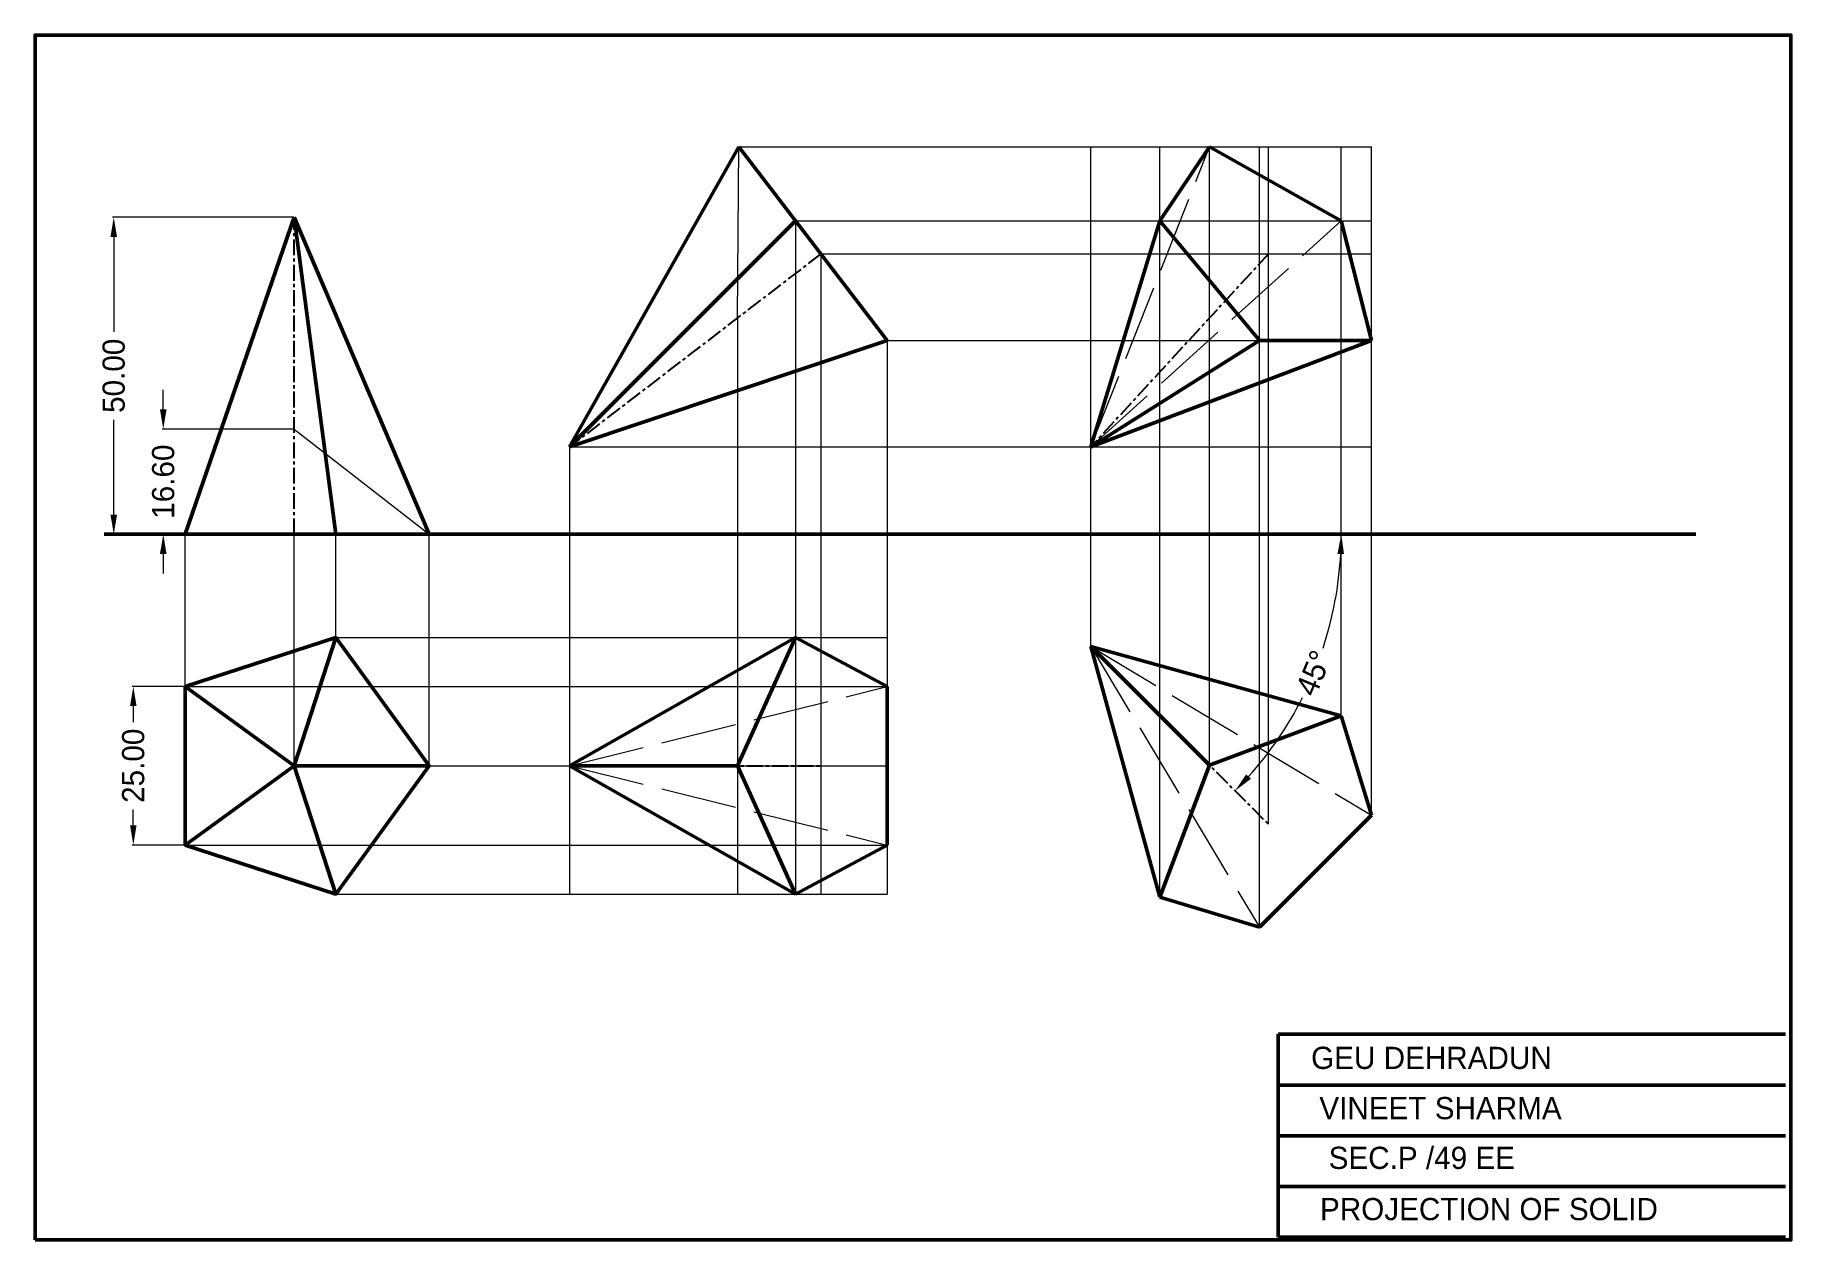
# Model space of a CAD drawing. Header units: millimetres. Extents: x 32 to 3196, y 55 to 542.
# Drawn here: x 701.2 to 978.2, y 325.6 to 515.6 of the extents above; entities that cross this region are included whole.
import ezdxf

# ---------------------------------------------------------------- set-up
doc = ezdxf.new("R2010")
doc.units = ezdxf.units.MM
doc.header["$MEASUREMENT"] = 0
doc.linetypes.add('ACAD_ISO02W100', pattern=[15, 12, -3])
doc.linetypes.add('CENTERX2', pattern=[4, 2.5, -0.5, 0.5, -0.5])
for name, color, linetype, lineweight in [('Layer1', 7, 'Continuous', 50), ('Layer2', 150, 'Continuous', 13), ('Layer4', 1, 'ACAD_ISO02W100', 13)]:
    doc.layers.add(name, color=color, linetype=linetype, lineweight=lineweight)
doc.layers.add('Layer3', color=7, linetype='CENTERX2')
doc.styles.get("Standard").update_dxf_attribs({"font": 'comicbd.ttf', "height": 3.5})
doc.dimstyles.get("Standard").update_dxf_attribs({"dimtxt": 3.5, "dimasz": 3.1, "dimexe": 0.18, "dimexo": 0.0625, "dimgap": 0.09, "dimtad": 0, "dimtoh": 1, "dimzin": 0, "dimdsep": 46, "dimtxsty": 'Standard', "dimcen": 0.09, "dimclrd": 4, "dimclre": 4, "dimclrt": 4, "dimadec": 0, "dimazin": 0, "dimtfac": 1, "dimtofl": 0, "dimtmove": 0, "dimatfit": 3, "dimfxl": 1, "dimtolj": 1, "dimtzin": 0, "dimlwd": 13, "dimlwe": 13, "dimarcsym": 0})

msp = doc.modelspace()

# ---------------------------------------------------------------- texts
at = {"layer": 'Layer1', "char_height": 3.5, "attachment_point": 1}
for s, width, insert in [('GEU DEHRADUN', 74.81625, (902.492, 356.01)), ('VINEET SHARMA ', 73.52032, (903.788, 348.085)), ('SEC.P /49 EE', 76.11219, (905.258, 340.244)), ('PROJECTION OF SOLID ', 80, (903.892, 332.163))]:
    msp.add_mtext_dynamic_manual_height_columns(s, width=width, gutter_width=17.5, heights=[0], dxfattribs=dict(at, insert=insert))

# ---------------------------------------------------------------- blocks, each defined once
blk = doc.blocks.new('*D8')
at = {"layer": 'Defpoints', "color": 0, "transparency": 16777216}
for p in [(713.59, 486.83), (742.08, 486.83), (742.08, 436.83)]:
    blk.add_point(p, dxfattribs=at)
at = {"layer": 'Layer1', "color": 4, "linetype": 'Continuous', "lineweight": 13, "transparency": 16777216}
for p, q in [((742.01, 486.83), (713.41, 486.83)), ((713.59, 483.73), (713.59, 468.75)), ((713.59, 439.93), (713.59, 454.91)), ((742.01, 436.83), (713.41, 436.83))]:
    blk.add_line(p, q, dxfattribs=at)
at = {"layer": 'Layer1', "color": 4, "transparency": 16777216}
for points in [[(713.07, 483.73), (714.11, 483.73), (713.59, 486.83)], [(713.07, 439.93), (714.11, 439.93), (713.59, 436.83)]]:
    blk.add_solid(points, dxfattribs=at)
at = {"layer": 'Layer1', "color": 4, "transparency": 16777216, "insert": (713.59, 461.83), "char_height": 3.5, "attachment_point": 5, "rotation": 90}
blk.add_mtext('\\A1;50.00', dxfattribs=at)
blk = doc.blocks.new('*D9')
at = {"layer": 'Defpoints', "color": 0, "transparency": 16777216}
for p in [(724.87, 412.83), (716.67, 387.83), (724.87, 387.83)]:
    blk.add_point(p, dxfattribs=at)
at = {"layer": 'Layer1', "color": 4, "linetype": 'Continuous', "lineweight": 13, "transparency": 16777216}
for p, q in [((724.81, 412.83), (716.49, 412.83)), ((716.67, 409.73), (716.67, 407.21)), ((716.67, 390.93), (716.67, 393.45)), ((724.81, 387.83), (716.49, 387.83))]:
    blk.add_line(p, q, dxfattribs=at)
at = {"layer": 'Layer1', "color": 4, "transparency": 16777216}
for points in [[(716.16, 409.73), (717.19, 409.73), (716.67, 412.83)], [(716.16, 390.93), (717.19, 390.93), (716.67, 387.83)]]:
    blk.add_solid(points, dxfattribs=at)
at = {"layer": 'Layer1', "color": 4, "transparency": 16777216, "insert": (716.67, 400.33), "char_height": 3.5, "attachment_point": 5, "rotation": 90}
blk.add_mtext('\\A1;25.00', dxfattribs=at)
blk = doc.blocks.new('*D10')
at = {"layer": 'Defpoints', "color": 0, "transparency": 16777216}
for p in [(721.4, 453.43), (742.08, 453.43), (742.08, 436.83)]:
    blk.add_point(p, dxfattribs=at)
at = {"layer": 'Layer2', "color": 4, "linetype": 'Continuous', "lineweight": 13, "transparency": 16777216}
for p, q in [((721.4, 456.53), (721.4, 459.63)), ((742.01, 453.43), (721.22, 453.43)), ((742.01, 436.83), (721.22, 436.83)), ((721.4, 433.73), (721.4, 430.63))]:
    blk.add_line(p, q, dxfattribs=at)
at = {"layer": 'Layer2', "color": 4, "transparency": 16777216}
for points in [[(720.88, 456.53), (721.92, 456.53), (721.4, 453.43)], [(720.88, 433.73), (721.92, 433.73), (721.4, 436.83)]]:
    blk.add_solid(points, dxfattribs=at)
at = {"layer": 'Layer2', "color": 4, "transparency": 16777216, "insert": (721.4, 445.13), "char_height": 3.5, "attachment_point": 5, "rotation": 90}
blk.add_mtext('\\A1;16.60', dxfattribs=at)
blk = doc.blocks.new('*D11')
at = {"layer": 'Defpoints', "color": 0, "transparency": 16777216}
for p in [(712.05, 436.83), (963.18, 436.83), (867.73, 419.14), (899.59, 408.23), (895.78, 391.09)]:
    blk.add_point(p, dxfattribs=at)
at = {"layer": 'Layer3', "color": 4, "linetype": 'Continuous', "lineweight": 13, "transparency": 16777216}
for start, end in [(341.7326, 356.8949), (318.1051, 333.2674)]:
    blk.add_arc((850.04, 436.83), 57.21, start, end, dxfattribs=at)
at = {"layer": 'Layer3', "color": 4, "transparency": 16777216}
for points in [[(906.65, 433.75), (907.68, 433.72), (907.25, 436.83)], [(893, 398.27), (892.25, 398.98), (890.49, 396.38)]]:
    blk.add_solid(points, dxfattribs=at)
at = {"layer": 'Layer3', "color": 4, "transparency": 16777216, "insert": (902.9, 414.94), "char_height": 3.5, "attachment_point": 5, "rotation": 67.5}
blk.add_mtext('\\A1;45°', dxfattribs=at)

# ---------------------------------------------------------------- dimensions: what is measured, and where the dimension line sits
at = {"layer": 'Layer1'}
for base, p1, p2, picture, middle in [((713.591, 486.831), (742.076, 436.831), (742.076, 486.831), '*D8', (713.591, 461.831)), ((716.675, 387.828), (724.871, 412.828), (724.871, 387.828), '*D9', (716.675, 400.328))]:
    dim = msp.add_linear_dim(base=base, p1=p1, p2=p2, angle=90, dimstyle='Standard', dxfattribs=at)
    dim.commit()
    dim.dimension.update_dxf_attribs({"geometry": picture, "text_midpoint": middle})
at = {"layer": 'Layer2'}
dim = msp.add_linear_dim(base=(721.401, 453.431), p1=(742.076, 436.831), p2=(742.076, 453.431), angle=90, dimstyle='Standard', dxfattribs=at)
dim.commit()
dim.dimension.update_dxf_attribs({"geometry": '*D10', "text_midpoint": (721.401, 445.131)})
at = {"layer": 'Layer3'}
dim = msp.add_angular_dim_2l(base=(899.586, 408.226), line1=((712.054, 436.831), (963.18, 436.831)), line2=((867.728, 419.144), (895.778, 391.095)), dimstyle='Standard', dxfattribs=at)
dim.commit()
dim.dimension.update_dxf_attribs({"geometry": '*D11', "text_midpoint": (902.896, 414.938)})

# ---------------------------------------------------------------- linework, layer by layer
at = {"layer": 'Layer1'}
for p, q in [((785.483, 450.617), (812.205, 497.926)), ((812.205, 497.926), (835.624, 467.405)), ((886.465, 497.926), (878.647, 486.268)), ((907.251, 486.268), (886.465, 497.926)), ((724.872, 436.831), (742.076, 486.831)), ((742.076, 486.831), (748.648, 436.831)), ((742.076, 486.831), (763.342, 436.831)), ((785.483, 450.617), (821.15, 486.268)), ((878.647, 486.268), (867.728, 450.617)), ((878.647, 486.268), (894.345, 467.405)), ((907.251, 486.268), (912.023, 467.405)), ((835.624, 467.405), (785.483, 450.617)), ((867.728, 450.617), (912.023, 467.405)), ((867.728, 450.617), (894.345, 467.405)), ((894.345, 467.405), (912.023, 467.405)), ((712.054, 436.831), (963.18, 436.831)), ((763.342, 436.831), (724.872, 436.831)), ((742.076, 400.328), (748.648, 420.553)), ((785.483, 400.327), (821.15, 420.553)), ((811.981, 400.327), (821.15, 420.553)), ((821.15, 420.553), (835.624, 412.828)), ((867.728, 419.144), (907.251, 408.225)), ((878.647, 379.622), (867.728, 419.144)), ((867.728, 419.144), (886.465, 400.407)), ((724.871, 412.828), (742.076, 400.328)), ((835.624, 412.828), (835.624, 387.828)), ((886.465, 400.407), (907.251, 408.225)), ((907.251, 408.225), (912.023, 392.528)), ((724.871, 387.828), (742.076, 400.328)), ((742.076, 400.328), (748.647, 380.102)), ((742.076, 400.328), (763.342, 400.327)), ((821.15, 380.102), (785.483, 400.327)), ((785.483, 400.327), (811.981, 400.327)), ((811.981, 400.327), (821.15, 380.102)), ((886.465, 400.407), (878.647, 379.622)), ((912.023, 392.528), (894.345, 374.851)), ((835.624, 387.828), (821.15, 380.102)), ((894.345, 374.851), (878.647, 379.622)), ((897.308, 357.981), (977.308, 357.981)), ((897.308, 349.981), (897.308, 357.981)), ((897.308, 349.981), (977.308, 349.981)), ((897.308, 349.981), (897.308, 325.981)), ((897.308, 341.981), (977.308, 341.981)), ((897.308, 333.981), (977.308, 333.981)), ((897.308, 325.981), (977.308, 325.981))]:
    msp.add_line(p, q, dxfattribs=at)
for points in [[(701.182, 325.557), (978.182, 325.557), (978.182, 515.557), (701.182, 515.557)], [(724.871, 412.828), (724.871, 387.828), (748.647, 380.102), (763.342, 400.327), (748.648, 420.553)]]:
    msp.add_lwpolyline(points, close=True, dxfattribs=at)
at = {"layer": 'Layer2'}
for p, q in [((811.981, 470.949), (812.205, 497.926)), ((812.205, 497.926), (912.023, 497.926)), ((867.728, 419.144), (867.728, 497.926)), ((878.647, 379.622), (878.647, 497.926)), ((886.465, 400.407), (886.465, 497.926)), ((894.345, 374.851), (894.345, 497.926)), ((895.778, 391.095), (895.778, 497.926)), ((907.251, 408.225), (907.251, 497.926)), ((912.023, 392.528), (912.023, 497.926)), ((821.15, 486.268), (821.15, 380.102)), ((821.15, 486.268), (912.023, 486.268)), ((825.151, 481.054), (825.151, 380.102)), ((825.151, 481.054), (912.023, 481.054)), ((811.981, 470.949), (811.981, 380.102)), ((835.624, 467.405), (835.624, 380.102)), ((835.624, 467.405), (912.023, 467.405)), ((742.076, 453.431), (763.342, 436.831)), ((785.483, 450.617), (785.483, 380.102)), ((785.483, 450.617), (912.023, 450.617)), ((724.871, 412.828), (724.872, 436.831)), ((742.076, 400.328), (742.076, 436.831)), ((748.648, 420.553), (748.648, 436.831)), ((763.342, 400.327), (763.342, 436.831)), ((748.648, 420.553), (835.624, 420.553)), ((724.871, 412.828), (835.624, 412.828)), ((763.342, 400.327), (835.624, 400.327)), ((724.871, 387.828), (835.624, 387.828)), ((748.647, 380.102), (835.624, 380.102))]:
    msp.add_line(p, q, dxfattribs=at)
at = {"layer": 'Layer3'}
for p, q in [((742.076, 436.831), (742.076, 486.831)), ((825.151, 481.054), (785.483, 450.617)), ((895.778, 481.054), (867.728, 450.617)), ((742.076, 436.831), (742.076, 453.431)), ((867.728, 419.144), (895.778, 391.095)), ((785.483, 400.327), (825.151, 400.327))]:
    msp.add_line(p, q, dxfattribs=at)
at = {"layer": 'Layer4'}
for p, q in [((867.728, 450.617), (886.465, 497.926)), ((867.728, 450.617), (907.251, 486.268)), ((867.728, 419.144), (912.023, 392.528)), ((867.728, 419.144), (894.345, 374.851)), ((785.483, 400.327), (835.624, 412.828)), ((785.483, 400.327), (835.624, 387.828))]:
    msp.add_line(p, q, dxfattribs=at)

msp.set_redraw_order([(e.dxf.handle, doc.entitydb.next_handle()) for e in msp.query("TEXT MTEXT ATTDEF DIMENSION ARC_DIMENSION")])  # texts and dimensions are drawn at this point

doc.saveas('drawing.dxf')
